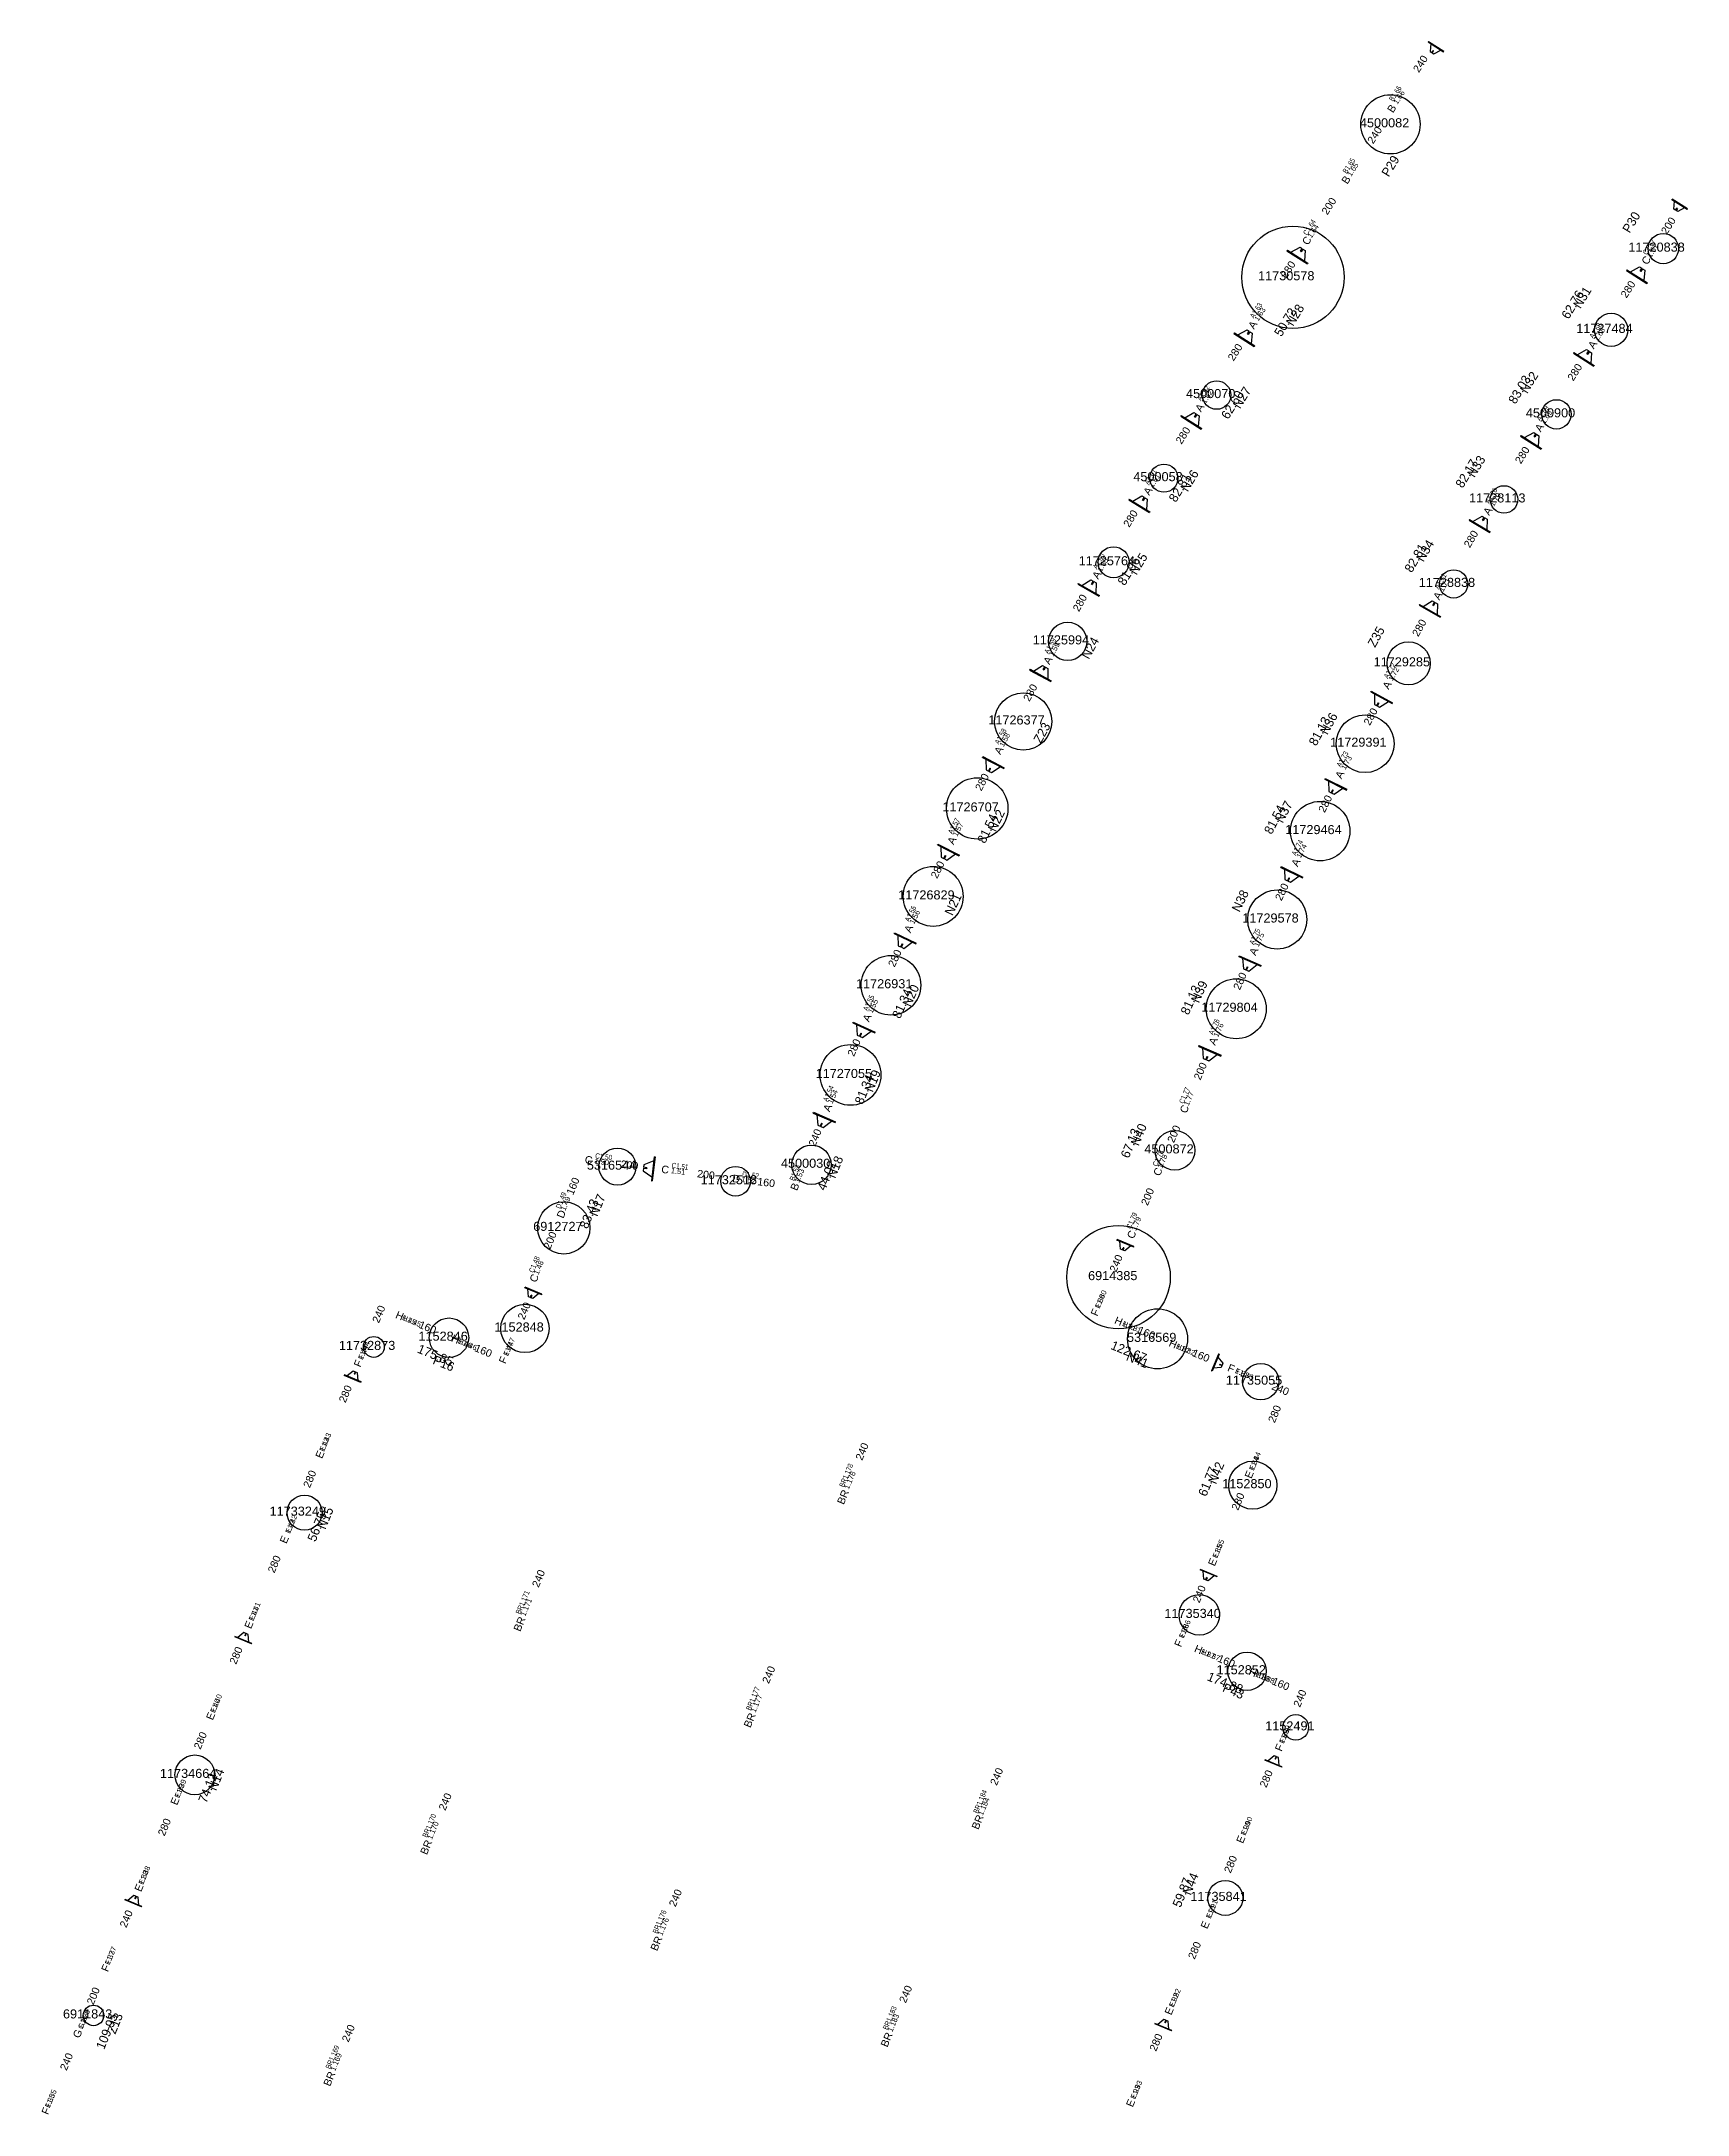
# Model space of a CAD drawing. Header units: millimetres. Extents: x 7426288 to 7426392, y 5550289 to 5550419.
# Drawn here: x 7426338 to 7426392.4, y 5550350.1 to 5550418.7 of the extents above; entities that cross this region are included whole.
import ezdxf
from ezdxf.enums import TextEntityAlignment as Align

# ---------------------------------------------------------------- set-up
doc = ezdxf.new("R2010")
doc.units = ezdxf.units.MM
for name, color, linetype in [('!!!SOL-nr koszy', 1, 'Continuous'), ('!!!SOL-Opisy klatek', 1, 'Continuous'), ('!!!SOL-Opisy sekcji', 7, 'Continuous'), ('!!!SOL-Stopsole', 4, 'Continuous'), ('PRT_MOD_TXT', 3, 'Continuous'), ('PRT_WSP_ZBR', 6, 'Continuous')]:
    doc.layers.add(name, color=color, linetype=linetype)
doc.layers.add('A-WALL-____-IDEN', color=211, linetype='Continuous', lineweight=15)
doc.styles.add('Arial', font='arial.ttf', dxfattribs={"height": 0.0556})
doc.styles.add('PRT-Arial', font='arial.ttf')

msp = doc.modelspace()

# ---------------------------------------------------------------- texts
at = {"layer": '!!!SOL-nr koszy', "color": 2, "style": 'PRT-Arial'}
for s, rotation, p in [('1.80', 66.87188, (7426372.983, 5550376.764, -63.67)), ('1.45', 337.31398, (7426349.909, 5550376.411)), ('1.46', 337.31398, (7426351.754, 5550375.639)), ('1.81', 337.31394, (7426373.717, 5550376.213)), ('1.44', 66.87188, (7426348.622, 5550375.07)), ('1.47', 66.87188, (7426353.423, 5550375.193)), ('1.82', 337.31394, (7426375.496, 5550375.469)), ('1.83', 337.31394, (7426377.447, 5550374.654)), ('1.43', 67.26774, (7426347.343, 5550372.033)), ('1.84', 67.26634, (7426378.081, 5550371.402)), ('1.42', 67.26774, (7426346.216, 5550369.322)), ('1.85', 67.26634, (7426376.869, 5550368.506)), ('1.41', 67.26774, (7426345.006, 5550366.433)), ('1.86', 67.31361, (7426375.762, 5550365.859)), ('1.87', 337.31394, (7426376.321, 5550365.37)), ('1.88', 337.31394, (7426378.126, 5550364.615)), ('1.40', 67.26774, (7426343.731, 5550363.39)), ('1.89', 67.31361, (7426379.075, 5550362.376)), ('1.39', 67.26774, (7426342.552, 5550360.575)), ('1.90', 67.26634, (7426377.803, 5550359.337)), ('1.38', 67.26774, (7426341.36, 5550357.711)), ('1.91', 67.26634, (7426376.656, 5550356.588)), ('1.37', 67.31592, (7426340.248, 5550355.058)), ('1.92', 67.26634, (7426375.43, 5550353.655)), ('1.36', 67.31592, (7426339.36, 5550352.936)), ('1.93', 67.26634, (7426374.158, 5550350.617)), ('1.35', 67.31592, (7426338.27, 5550350.329))]:
    msp.add_text(s, height=0.175, rotation=rotation, dxfattribs=at).set_placement(p)
at = {"layer": '!!!SOL-nr koszy', "color": 2, "char_height": 0.175, "width": 0.68669, "attachment_point": 1, "style": 'PRT-Arial'}
for s, insert, rotation in [('1.66', (7426382.686, 5550416.68), 57.31734), ('1.65', (7426381.155, 5550414.292), 57.31734), ('1.64', (7426379.845, 5550412.254), 57.31298), ('1.67', (7426391.073, 5550411.606), 57.31298), ('1.63', (7426378.086, 5550409.507), 57.44016), ('1.68', (7426389.308, 5550408.843), 57.3243), ('1.62', (7426376.338, 5550406.777), 57.44016), ('1.69', (7426387.559, 5550406.107), 57.44016), ('1.61', (7426374.602, 5550404.003), 57.70269), ('1.70', (7426385.866, 5550403.377), 58.37404), ('1.60', (7426372.896, 5550401.213), 59.05213), ('1.71', (7426384.192, 5550400.552), 59.63582), ('1.59', (7426371.295, 5550398.412), 60.86664), ('1.72', (7426382.517, 5550397.596), 60.68735), ('1.58', (7426369.656, 5550395.418), 61.38232), ('1.73', (7426380.956, 5550394.666), 60.68735), ('1.57', (7426368.12, 5550392.452), 62.66232), ('1.74', (7426379.478, 5550391.736), 63.43282), ('1.56', (7426366.693, 5550389.552), 63.88756), ('1.75', (7426378.08, 5550388.797), 64.69131), ('1.55', (7426365.316, 5550386.601), 65.114), ('1.76', (7426376.741, 5550385.809), 65.96227), ('1.54', (7426363.99, 5550383.603), 66.31651), ('1.77', (7426375.766, 5550383.536), 67.12881), ('1.50', (7426356.3, 5550381.746), 353.23961), ('1.51', (7426358.825, 5550381.431), 353.23961), ('1.53', (7426362.887, 5550380.985), 67.64879), ('1.78', (7426374.89, 5550381.46), 67.12881), ('1.52', (7426361.158, 5550381.14), 353.23961), ('1.49', (7426355.157, 5550380.063), 67.64879), ('1.79', (7426374.024, 5550379.395), 67.12881), ('1.48', (7426354.27, 5550377.946), 67.64879), ('1.178', (7426364.53, 5550370.853), 67.31552), ('1.171', (7426353.833, 5550366.654), 67.31552), ('1.177', (7426361.445, 5550363.472), 67.31552), ('1.184', (7426368.96, 5550360.065), 67.31552), ('1.170', (7426350.747, 5550359.272), 67.31552), ('1.176', (7426358.359, 5550356.091), 67.31552), ('1.183', (7426365.971, 5550352.909), 67.31552), ('1.169', (7426347.546, 5550351.615), 67.31552)]:
    msp.add_mtext(s, dxfattribs=dict(at, insert=insert, rotation=rotation))
at = {"layer": '!!!SOL-Opisy klatek', "char_height": 0.25, "attachment_point": 1, "style": 'PRT-Arial'}
for s, insert, width, rotation in [('B^I      240', (7426382.475, 5550416.432), 2.36118, 57.31734), ('B^I      240', (7426380.964, 5550414.075), 2.36118, 57.31734), ('C^I  200', (7426379.661, 5550412.056), 1.75761, 57.31298), ('C^I  200', (7426390.883, 5550411.406), 1.75761, 57.31298), ('A^I^I280', (7426377.88, 5550409.277), 2.57933, 57.44016), ('A^I^I280', (7426389.115, 5550408.625), 2.57933, 57.3243), ('A^I^I280', (7426376.127, 5550406.54), 2.57933, 57.44016), ('A^I^I280', (7426387.359, 5550405.881), 2.57933, 57.44016), ('A^I^I280', (7426374.414, 5550403.784), 2.57933, 57.70269), ('A^I^I280', (7426385.652, 5550403.117), 2.57933, 58.37404), ('A^I^I280', (7426372.723, 5550401.005), 2.57933, 59.05213), ('A^I^I280', (7426383.999, 5550400.315), 2.57933, 59.63582), ('A^I^I280', (7426371.109, 5550398.175), 2.57933, 60.86664), ('A^I^I280', (7426382.323, 5550397.355), 2.57933, 60.68735), ('A^I^I280', (7426369.486, 5550395.196), 2.57933, 61.38232), ('A^I^I280', (7426380.76, 5550394.39), 2.57933, 61.99881), ('A^I^I280', (7426367.935, 5550392.211), 2.57933, 62.66232), ('A^I^I280', (7426379.309, 5550391.479), 2.57933, 63.43282), ('A^I^I280', (7426366.508, 5550389.29), 2.57933, 63.88756), ('A^I^I280', (7426377.917, 5550388.539), 2.57933, 64.69131), ('A^I^I280', (7426365.137, 5550386.339), 2.57933, 65.114), ('A^I^I280', (7426376.578, 5550385.566), 2.57933, 65.96227), ('A^I^I280', (7426363.832, 5550383.362), 2.57933, 66.31651), ('C^I  200', (7426375.623, 5550383.31), 1.75761, 67.12881), ('B^I      240', (7426362.749, 5550380.749), 2.36118, 67.64879), ('C^I  200', (7426374.747, 5550381.234), 1.75761, 67.12881), ('C^I  200', (7426355.984, 5550381.832), 1.75761, 352.90601), ('C^I  200', (7426358.514, 5550381.517), 1.75761, 352.90601), ('D      160', (7426355.023, 5550379.836), 1.44027, 67.31519), ('D      160', (7426360.862, 5550381.211), 1.44027, 352.90601), ('C^I  200', (7426373.879, 5550379.159), 1.75761, 67.12881), ('C^I  200', (7426354.126, 5550377.717), 1.75761, 67.12881), ('F^I      240', (7426372.681, 5550376.603), 2.36118, 66.87188), ('F^I      240', (7426348.315, 5550374.915), 2.36118, 67.3105), ('H      160', (7426349.778, 5550376.705), 1.44027, 337.31398), ('F^I      240', (7426353.11, 5550375.029), 2.36118, 66.87188), ('H      160', (7426373.548, 5550376.526), 1.44027, 337.31394), ('H      160', (7426351.623, 5550375.933), 1.44027, 337.31398), ('H      160', (7426375.347, 5550375.774), 1.44027, 337.31394), ('F^I      240', (7426377.286, 5550374.958), 2.36118, 337.31394), ('E^I^I280', (7426347.047, 5550371.893), 2.57933, 67.26774), ('E^I^I280', (7426377.771, 5550371.231), 2.57933, 67.26634), ('BR^I      240', (7426364.294, 5550370.372), 2.36118, 67.31552), ('E^I^I280', (7426345.869, 5550369.08), 2.57933, 67.26774), ('E^I^I280', (7426376.56, 5550368.335), 2.57933, 67.26634), ('E^I^I280', (7426344.698, 5550366.263), 2.57933, 67.26774), ('BR^I      240', (7426353.597, 5550366.173), 2.36118, 67.31552), ('F^I      240', (7426375.443, 5550365.66), 2.36118, 67.31361), ('E^I^I280', (7426343.432, 5550363.243), 2.57933, 67.26774), ('H      160', (7426376.189, 5550365.668), 1.44027, 337.31394), ('BR^I      240', (7426361.208, 5550362.991), 2.36118, 67.31552), ('H      160', (7426377.988, 5550364.915), 1.44027, 337.31394), ('F^I      240', (7426378.77, 5550362.21), 2.36118, 67.31361), ('E^I^I280', (7426342.253, 5550360.43), 2.57933, 67.26774), ('BR^I      240', (7426368.743, 5550359.624), 2.36118, 67.31552), ('E^I^I280', (7426377.493, 5550359.166), 2.57933, 67.26634), ('BR^I      240', (7426350.511, 5550358.791), 2.36118, 67.31552), ('E^I^I280', (7426341.064, 5550357.567), 2.57933, 67.26774), ('E^I^I280', (7426376.314, 5550356.339), 2.57933, 67.26634), ('BR^I      240', (7426358.123, 5550355.61), 2.36118, 67.31552), ('F^I      240', (7426339.965, 5550354.919), 2.36118, 67.31592), ('E^I^I280', (7426375.124, 5550353.491), 2.57933, 67.26634), ('G ^I  200', (7426339.026, 5550352.726), 1.75761, 67.31592), ('BR^I      240', (7426365.735, 5550352.428), 2.36118, 67.31552), ('BR^I      240', (7426347.31, 5550351.134), 2.36118, 67.31552), ('E^I^I280', (7426373.849, 5550350.447), 2.57933, 67.26634), ('F^I      240', (7426337.99, 5550350.195), 2.36118, 67.31592)]:
    msp.add_mtext(s, dxfattribs=dict(at, insert=insert, width=width, rotation=rotation))
at = {"layer": '!!!SOL-Opisy sekcji', "char_height": 0.3, "width": 1.35, "attachment_point": 1}
for s, insert, rotation in [('P29', (7426382.286, 5550414.335), 58.60378), ('P30', (7426390.252, 5550412.476), 58.60378), ('N31', (7426388.624, 5550409.979), 58.60378), ('N28', (7426379.127, 5550409.4), 58.60378), ('N27', (7426377.373, 5550406.669), 58.60378), ('N32', (7426386.867, 5550407.171), 58.60378), ('N33', (7426385.121, 5550404.393), 58.60378), ('N26', (7426375.64, 5550403.923), 58.60378), ('N34', (7426383.431, 5550401.6), 59.48426), ('N25', (7426373.949, 5550401.17), 58.60378), ('Z35', (7426381.829, 5550398.765), 60.99025), ('N24', (7426372.366, 5550398.372), 61.14383), ('N36', (7426380.255, 5550395.873), 61.55228), ('Z23', (7426370.779, 5550395.589), 61.14383), ('N37', (7426378.773, 5550392.95), 62.2462), ('N22', (7426369.278, 5550392.652), 64.393), ('N21', (7426367.847, 5550389.88), 64.393), ('N38', (7426377.339, 5550389.998), 64.0566), ('N20', (7426366.456, 5550386.86), 65.57749), ('N39', (7426375.993, 5550386.985), 65.61377), ('N19', (7426365.205, 5550384.025), 67.75251), ('N40', (7426374.001, 5550382.248), 67.75251), ('N18', (7426363.963, 5550381.177), 67.75251), ('N17', (7426356.104, 5550379.914), 67.75251), ('P16', (7426351.027, 5550375.237), 337.75251), ('N41', (7426373.953, 5550375.355), 337.75251), ('N42', (7426376.561, 5550371.062), 67.75251), ('N15', (7426347.111, 5550369.567), 67.75251), ('P43', (7426377.138, 5550364.401), 337.75251), ('N14', (7426343.502, 5550360.923), 67.75251), ('N44', (7426375.713, 5550357.471), 67.75251), ('Z13', (7426340.164, 5550352.877), 67.75251)]:
    msp.add_mtext(s, dxfattribs=dict(at, insert=insert, rotation=rotation))
at = {"layer": 'A-WALL-____-IDEN', "lineweight": 5, "char_height": 0.3, "attachment_point": 1, "style": 'Arial'}
for s, insert, width in [('4500082', (7426381.592, 5550416.14), 2.02025), ('11720838', (7426390.468, 5550412.029), 2.30886), ('11730578', (7426378.224, 5550411.082), 2.30886), ('11727484', (7426388.744, 5550409.342), 2.30886), ('4500070', (7426375.843, 5550407.186), 2.02025), ('4500900', (7426387.078, 5550406.549), 2.02025), ('4500058', (7426374.101, 5550404.438), 2.02025), ('11728113', (7426385.201, 5550403.735), 2.30886), ('11725764', (7426372.293, 5550401.658), 2.30886), ('11728838', (7426383.537, 5550400.942), 2.30886), ('11725994', (7426370.775, 5550399.041), 2.30886), ('11729285', (7426382.046, 5550398.315), 2.30886), ('11726377', (7426369.306, 5550396.393), 2.30886), ('11729391', (7426380.609, 5550395.658), 2.30886), ('11726707', (7426367.787, 5550393.516), 2.30886), ('11729464', (7426379.124, 5550392.767), 2.30886), ('11726829', (7426366.328, 5550390.608), 2.30886), ('11729578', (7426377.703, 5550389.844), 2.30886), ('11726931', (7426364.931, 5550387.67), 2.30886), ('11729804', (7426376.348, 5550386.892), 2.30886), ('11727055', (7426363.597, 5550384.703), 2.30886), ('4500872', (7426374.465, 5550382.209), 2.02025), ('5316544', (7426356.033, 5550381.671), 2.02025), ('4500030', (7426362.45, 5550381.734), 2.02025), ('11732518', (7426359.795, 5550381.188), 2.30886), ('6912727', (7426354.259, 5550379.646), 2.02025), ('6914385', (7426372.604, 5550378.018), 2.02025), ('1152846', (7426350.465, 5550376.015), 2.02025), ('1152848', (7426352.977, 5550376.319), 2.02025), ('5316569', (7426373.892, 5550375.976), 2.02025), ('11732873', (7426347.834, 5550375.71), 2.30886), ('11735055', (7426377.16, 5550374.561), 2.30886), ('1152850', (7426377.04, 5550371.138), 2.02025), ('11733249', (7426345.543, 5550370.229), 2.30886), ('11735340', (7426375.128, 5550366.848), 2.30886), ('1152852', (7426376.852, 5550364.984), 2.02025), ('1152491', (7426378.461, 5550363.128), 2.02025), ('11734664', (7426341.918, 5550361.557), 2.30886), ('11735841', (7426375.985, 5550357.49), 2.30886), ('6911843', (7426338.712, 5550353.603), 2.02025)]:
    msp.add_mtext(s, dxfattribs=dict(at, insert=insert, width=width))
at = {"layer": 'PRT_MOD_TXT', "color": 3, "style": 'PRT-Arial', "width": 0.686695}
for s, rotation, p in [('B1.66', 57.31734, (7426382.686, 5550416.68)), ('B1.65', 57.31734, (7426381.155, 5550414.292)), ('C1.64', 57.31298, (7426379.845, 5550412.254)), ('C1.67', 57.31298, (7426391.073, 5550411.606)), ('A1.63', 57.44016, (7426378.086, 5550409.507)), ('A1.68', 57.3243, (7426389.308, 5550408.843)), ('A1.62', 57.44016, (7426376.338, 5550406.777)), ('A1.69', 57.44016, (7426387.559, 5550406.107)), ('A1.61', 57.70269, (7426374.602, 5550404.003)), ('A1.70', 58.37404, (7426385.866, 5550403.377)), ('A1.60', 59.05213, (7426372.896, 5550401.213)), ('A1.71', 59.63582, (7426384.192, 5550400.552)), ('A1.59', 60.86664, (7426371.295, 5550398.412)), ('A1.72', 60.68735, (7426382.517, 5550397.596)), ('A1.58', 61.38232, (7426369.656, 5550395.418)), ('A1.73', 60.68735, (7426380.956, 5550394.666)), ('A1.57', 62.66232, (7426368.12, 5550392.452)), ('A1.74', 63.43282, (7426379.478, 5550391.736)), ('A1.56', 63.88756, (7426366.693, 5550389.552)), ('A1.75', 64.69131, (7426378.08, 5550388.797)), ('A1.55', 65.114, (7426365.316, 5550386.601)), ('A1.76', 65.96227, (7426376.741, 5550385.809)), ('A1.54', 66.31651, (7426363.99, 5550383.603)), ('C1.77', 67.12881, (7426375.766, 5550383.536)), ('C1.50', 353.23961, (7426356.3, 5550381.746)), ('C1.78', 67.12881, (7426374.89, 5550381.46)), ('C1.51', 353.23961, (7426358.825, 5550381.431)), ('D1.52', 353.23961, (7426361.158, 5550381.14)), ('B1.53', 67.64879, (7426362.887, 5550380.985)), ('D1.49', 67.64879, (7426355.157, 5550380.063)), ('C1.79', 67.12881, (7426374.024, 5550379.395)), ('C1.48', 67.64879, (7426354.27, 5550377.946)), ('BR1.178', 67.31552, (7426364.53, 5550370.853)), ('BR1.171', 67.31552, (7426353.833, 5550366.654)), ('BR1.177', 67.31552, (7426361.445, 5550363.472)), ('BR1.184', 67.31552, (7426368.96, 5550360.065)), ('BR1.170', 67.31552, (7426350.747, 5550359.272)), ('BR1.176', 67.31552, (7426358.359, 5550356.091)), ('BR1.183', 67.31552, (7426365.971, 5550352.909)), ('BR1.169', 67.31552, (7426347.546, 5550351.615))]:
    msp.add_text(s, height=0.175, rotation=rotation, dxfattribs=at).set_placement(p)
at = {"layer": 'PRT_MOD_TXT', "color": 3, "style": 'PRT-Arial'}
for s, rotation, p in [('F1.80', 66.87188, (7426372.983, 5550376.764, -63.67)), ('H1.45', 337.31398, (7426349.909, 5550376.411)), ('H1.46', 337.31398, (7426351.754, 5550375.639)), ('F1.47', 66.87188, (7426353.423, 5550375.193)), ('H1.81', 337.31394, (7426373.717, 5550376.213)), ('F1.44', 66.87188, (7426348.622, 5550375.07)), ('H1.82', 337.31394, (7426375.496, 5550375.469)), ('F1.83', 337.31394, (7426377.447, 5550374.654)), ('E1.43', 67.26774, (7426347.343, 5550372.033)), ('E1.84', 67.26634, (7426378.081, 5550371.402)), ('E1.42', 67.26774, (7426346.216, 5550369.322)), ('E1.85', 67.26634, (7426376.869, 5550368.506)), ('E1.41', 67.26774, (7426345.006, 5550366.433)), ('F1.86', 67.31361, (7426375.762, 5550365.859)), ('H1.87', 337.31394, (7426376.321, 5550365.37)), ('H1.88', 337.31394, (7426378.126, 5550364.615)), ('E1.40', 67.26774, (7426343.731, 5550363.39)), ('F1.89', 67.31361, (7426379.075, 5550362.376)), ('E1.39', 67.26774, (7426342.552, 5550360.575)), ('E1.90', 67.26634, (7426377.803, 5550359.337)), ('E1.38', 67.26774, (7426341.36, 5550357.711)), ('E1.91', 67.26634, (7426376.656, 5550356.588)), ('F1.37', 67.31592, (7426340.248, 5550355.058)), ('E1.92', 67.26634, (7426375.43, 5550353.655)), ('G1.36', 67.31592, (7426339.36, 5550352.936)), ('E1.93', 67.26634, (7426374.158, 5550350.617)), ('F1.35', 67.31592, (7426338.27, 5550350.329))]:
    msp.add_text(s, height=0.175, rotation=rotation, dxfattribs=at).set_placement(p)
at = {"layer": 'PRT_WSP_ZBR'}
for s, rotation, p in [('62.76', 58.60378, (7426388.624, 5550409.979)), ('50.72', 58.60378, (7426379.127, 5550409.4)), ('83.03', 58.60378, (7426386.867, 5550407.171)), ('62.60', 58.60378, (7426377.373, 5550406.669)), ('82.17', 58.60378, (7426385.121, 5550404.393)), ('82.81', 58.60378, (7426375.64, 5550403.923)), ('82.81', 59.48426, (7426383.431, 5550401.6)), ('81.96', 58.60378, (7426373.949, 5550401.17)), ('81.13', 61.55228, (7426380.255, 5550395.873)), ('81.54', 64.393, (7426369.278, 5550392.652)), ('81.54', 62.2462, (7426378.773, 5550392.95)), ('81.13', 65.61377, (7426375.993, 5550386.985)), ('81.34', 65.57749, (7426366.456, 5550386.86)), ('81.34', 67.75251, (7426365.205, 5550384.025)), ('67.13', 67.75251, (7426374.001, 5550382.248)), ('44.02', 67.75251, (7426363.963, 5550381.177)), ('83.43', 67.75251, (7426356.104, 5550379.914)), ('175.85', 337.75251, (7426351.027, 5550375.237)), ('122.67', 337.75251, (7426373.953, 5550375.355)), ('61.77', 67.75251, (7426376.561, 5550371.062)), ('56.75', 67.75251, (7426347.111, 5550369.567)), ('174.88', 337.75251, (7426377.138, 5550364.401)), ('74.12', 67.75251, (7426343.502, 5550360.923)), ('59.87', 67.75251, (7426375.713, 5550357.471)), ('109.95', 67.75251, (7426340.164, 5550352.877))]:
    msp.add_text(s, height=0.3, rotation=rotation, dxfattribs=at).set_placement(p, align=Align.MIDDLE_CENTER)

# ---------------------------------------------------------------- linework, layer by layer
at = {"layer": '!!!SOL-nr koszy'}
for centre, radius in [((7426382.602, 5550415.94), 0.98), ((7426379.378, 5550410.882), 1.692), ((7426391.622, 5550411.829), 0.502), ((7426389.899, 5550409.142), 0.549), ((7426376.853, 5550406.986), 0.471), ((7426388.088, 5550406.349), 0.485), ((7426375.111, 5550404.238), 0.465), ((7426386.356, 5550403.535), 0.454), ((7426373.448, 5550401.458), 0.513), ((7426384.691, 5550400.742), 0.467), ((7426371.929, 5550398.841), 0.633), ((7426383.201, 5550398.115), 0.713), ((7426370.461, 5550396.193), 0.946), ((7426381.764, 5550395.458), 0.956), ((7426368.941, 5550393.316), 1.015), ((7426380.279, 5550392.567), 0.983), ((7426367.483, 5550390.408), 0.99), ((7426378.858, 5550389.644), 0.977), ((7426366.086, 5550387.47), 0.986), ((7426377.503, 5550386.692), 0.992), ((7426364.751, 5550384.503), 1.004), ((7426375.475, 5550382.009), 0.656), ((7426357.043, 5550381.471), 0.611), ((7426363.46, 5550381.534), 0.65), ((7426360.95, 5550380.988), 0.489), ((7426355.269, 5550379.446), 0.864), ((7426373.614, 5550377.818), 1.708), ((7426351.475, 5550375.815), 0.652), ((7426353.987, 5550376.119), 0.799), ((7426374.902, 5550375.776), 0.993), ((7426348.989, 5550375.51), 0.345), ((7426378.314, 5550374.361), 0.601), ((7426378.05, 5550370.938), 0.795), ((7426346.698, 5550370.029), 0.579), ((7426376.282, 5550366.648), 0.669), ((7426377.862, 5550364.784), 0.635), ((7426379.471, 5550362.928), 0.423), ((7426343.072, 5550361.357), 0.658), ((7426377.14, 5550357.29), 0.578), ((7426339.722, 5550353.403), 0.339)]:
    msp.add_circle(centre, radius, dxfattribs=at)
at = {"layer": '!!!SOL-Stopsole', "linetype": 'Continuous', "ltscale": 20}
for p, q in [((7426383.849, 5550418.663), (7426383.859, 5550418.68)), ((7426383.849, 5550418.663), (7426384.354, 5550418.339)), ((7426383.859, 5550418.68), (7426384.364, 5550418.356)), ((7426384.354, 5550418.339), (7426384.364, 5550418.356)), ((7426391.908, 5550413.448), (7426391.919, 5550413.465)), ((7426392.413, 5550413.124), (7426391.908, 5550413.448)), ((7426392.424, 5550413.14), (7426391.919, 5550413.465)), ((7426392.413, 5550413.124), (7426392.424, 5550413.14)), ((7426379.196, 5550411.782), (7426379.181, 5550411.759)), ((7426379.181, 5550411.759), (7426379.855, 5550411.327)), ((7426379.196, 5550411.782), (7426379.869, 5550411.35)), ((7426379.869, 5550411.35), (7426379.855, 5550411.327)), ((7426390.422, 5550411.13), (7426390.407, 5550411.108)), ((7426390.407, 5550411.108), (7426391.08, 5550410.676)), ((7426390.422, 5550411.13), (7426391.095, 5550410.698)), ((7426391.095, 5550410.698), (7426391.08, 5550410.676)), ((7426377.441, 5550409.046), (7426377.426, 5550409.024)), ((7426377.426, 5550409.024), (7426378.099, 5550408.592)), ((7426377.441, 5550409.046), (7426378.114, 5550408.614)), ((7426378.114, 5550408.614), (7426378.099, 5550408.592)), ((7426388.667, 5550408.394), (7426388.652, 5550408.372)), ((7426388.652, 5550408.372), (7426389.326, 5550407.94)), ((7426388.667, 5550408.394), (7426389.34, 5550407.963)), ((7426389.34, 5550407.963), (7426389.326, 5550407.94)), ((7426375.687, 5550406.311), (7426375.673, 5550406.289)), ((7426375.673, 5550406.289), (7426376.347, 5550405.857)), ((7426375.687, 5550406.311), (7426376.361, 5550405.88)), ((7426376.361, 5550405.88), (7426376.347, 5550405.857)), ((7426386.92, 5550405.649), (7426386.906, 5550405.626)), ((7426386.906, 5550405.626), (7426387.584, 5550405.201)), ((7426386.92, 5550405.649), (7426387.598, 5550405.224)), ((7426387.598, 5550405.224), (7426387.584, 5550405.201)), ((7426373.967, 5550403.547), (7426373.953, 5550403.525)), ((7426373.953, 5550403.525), (7426374.634, 5550403.105)), ((7426373.967, 5550403.547), (7426374.648, 5550403.127)), ((7426374.648, 5550403.127), (7426374.634, 5550403.105)), ((7426385.214, 5550402.874), (7426385.2, 5550402.851)), ((7426385.2, 5550402.851), (7426385.886, 5550402.439)), ((7426385.214, 5550402.874), (7426385.9, 5550402.462)), ((7426385.9, 5550402.462), (7426385.886, 5550402.439)), ((7426372.281, 5550400.753), (7426372.267, 5550400.73)), ((7426372.267, 5550400.73), (7426372.964, 5550400.336)), ((7426372.281, 5550400.753), (7426372.977, 5550400.359)), ((7426372.977, 5550400.359), (7426372.964, 5550400.336)), ((7426383.567, 5550400.063), (7426383.554, 5550400.04)), ((7426383.554, 5550400.04), (7426384.247, 5550399.641)), ((7426383.567, 5550400.063), (7426384.26, 5550399.664)), ((7426384.26, 5550399.664), (7426384.247, 5550399.641)), ((7426370.686, 5550397.917), (7426370.673, 5550397.894)), ((7426370.673, 5550397.894), (7426371.374, 5550397.509)), ((7426370.686, 5550397.917), (7426371.387, 5550397.532)), ((7426371.387, 5550397.532), (7426371.374, 5550397.509)), ((7426381.955, 5550397.171), (7426381.968, 5550397.195)), ((7426381.955, 5550397.171), (7426382.656, 5550396.785)), ((7426381.968, 5550397.195), (7426382.669, 5550396.809)), ((7426382.656, 5550396.785), (7426382.669, 5550396.809)), ((7426369.11, 5550395.005), (7426369.123, 5550395.029)), ((7426369.11, 5550395.005), (7426369.819, 5550394.633)), ((7426369.123, 5550395.029), (7426369.831, 5550394.657)), ((7426369.819, 5550394.633), (7426369.831, 5550394.657)), ((7426380.43, 5550394.284), (7426380.442, 5550394.308)), ((7426380.43, 5550394.284), (7426381.145, 5550393.925)), ((7426380.442, 5550394.308), (7426381.157, 5550393.949)), ((7426381.145, 5550393.925), (7426381.157, 5550393.949)), ((7426367.621, 5550392.109), (7426367.633, 5550392.133)), ((7426367.621, 5550392.109), (7426368.336, 5550391.75)), ((7426367.633, 5550392.133), (7426368.348, 5550391.774)), ((7426368.336, 5550391.75), (7426368.348, 5550391.774)), ((7426378.977, 5550391.369), (7426378.988, 5550391.393)), ((7426378.977, 5550391.369), (7426379.698, 5550391.023)), ((7426378.988, 5550391.393), (7426379.71, 5550391.047)), ((7426379.698, 5550391.023), (7426379.71, 5550391.047)), ((7426366.191, 5550389.182), (7426366.202, 5550389.206)), ((7426366.191, 5550389.182), (7426366.912, 5550388.836)), ((7426366.202, 5550389.206), (7426366.924, 5550388.86)), ((7426366.912, 5550388.836), (7426366.924, 5550388.86)), ((7426377.584, 5550388.416), (7426377.595, 5550388.44)), ((7426377.584, 5550388.416), (7426378.318, 5550388.097)), ((7426377.595, 5550388.44), (7426378.329, 5550388.122)), ((7426378.318, 5550388.097), (7426378.329, 5550388.122)), ((7426364.822, 5550386.227), (7426364.833, 5550386.251)), ((7426364.822, 5550386.227), (7426365.55, 5550385.894)), ((7426364.833, 5550386.251), (7426365.561, 5550385.918)), ((7426365.55, 5550385.894), (7426365.561, 5550385.918)), ((7426376.261, 5550385.448), (7426376.271, 5550385.472)), ((7426376.261, 5550385.448), (7426376.995, 5550385.129)), ((7426376.271, 5550385.472), (7426377.005, 5550385.154)), ((7426376.995, 5550385.129), (7426377.005, 5550385.154)), ((7426363.512, 5550383.244), (7426363.523, 5550383.268)), ((7426363.512, 5550383.244), (7426364.246, 5550382.926)), ((7426363.523, 5550383.268), (7426364.257, 5550382.95)), ((7426364.246, 5550382.926), (7426364.257, 5550382.95)), ((7426358.259, 5550381.798), (7426358.167, 5550381.003)), ((7426358.286, 5550381.795), (7426358.194, 5550381)), ((7426358.259, 5550381.798), (7426358.286, 5550381.795)), ((7426358.167, 5550381.003), (7426358.194, 5550381)), ((7426373.558, 5550379.04), (7426373.566, 5550379.059)), ((7426374.112, 5550378.809), (7426373.558, 5550379.04)), ((7426374.12, 5550378.827), (7426373.566, 5550379.059)), ((7426374.112, 5550378.809), (7426374.12, 5550378.827)), ((7426353.987, 5550377.466), (7426353.995, 5550377.485)), ((7426354.541, 5550377.235), (7426353.987, 5550377.466)), ((7426354.549, 5550377.254), (7426353.995, 5550377.485)), ((7426354.541, 5550377.235), (7426354.549, 5550377.254)), ((7426376.918, 5550375.273), (7426376.687, 5550374.719)), ((7426376.936, 5550375.265), (7426376.705, 5550374.712)), ((7426376.936, 5550375.265), (7426376.918, 5550375.273)), ((7426348.015, 5550374.587), (7426348.007, 5550374.569)), ((7426348.561, 5550374.337), (7426348.007, 5550374.569)), ((7426348.569, 5550374.356), (7426348.015, 5550374.587)), ((7426376.705, 5550374.712), (7426376.687, 5550374.719)), ((7426348.569, 5550374.356), (7426348.561, 5550374.337)), ((7426376.315, 5550368.133), (7426376.323, 5550368.152)), ((7426376.869, 5550367.902), (7426376.315, 5550368.133)), ((7426376.876, 5550367.92), (7426376.323, 5550368.152)), ((7426376.869, 5550367.902), (7426376.876, 5550367.92)), ((7426344.399, 5550365.937), (7426344.391, 5550365.919)), ((7426344.945, 5550365.688), (7426344.391, 5550365.919)), ((7426344.952, 5550365.706), (7426344.399, 5550365.937)), ((7426344.952, 5550365.706), (7426344.945, 5550365.688)), ((7426378.462, 5550361.86), (7426378.454, 5550361.841)), ((7426379.007, 5550361.61), (7426378.454, 5550361.841)), ((7426379.015, 5550361.628), (7426378.462, 5550361.86)), ((7426379.015, 5550361.628), (7426379.007, 5550361.61)), ((7426340.764, 5550357.241), (7426340.756, 5550357.223)), ((7426341.317, 5550357.01), (7426340.764, 5550357.241)), ((7426341.309, 5550356.991), (7426340.756, 5550357.223)), ((7426341.317, 5550357.01), (7426341.309, 5550356.991)), ((7426374.817, 5550353.141), (7426374.809, 5550353.122)), ((7426375.363, 5550352.891), (7426374.809, 5550353.122)), ((7426375.371, 5550352.91), (7426374.817, 5550353.141)), ((7426375.371, 5550352.91), (7426375.363, 5550352.891))]:
    msp.add_line(p, q, dxfattribs=at)
at = {"layer": '!!!SOL-Stopsole', "color": 4}
for p, q in [((7426383.933, 5550418.609), (7426383.914, 5550418.348)), ((7426383.914, 5550418.348), (7426383.969, 5550418.313)), ((7426384.012, 5550418.38), (7426383.969, 5550418.313)), ((7426383.985, 5550418.302), (7426384.029, 5550418.369)), ((7426383.985, 5550418.302), (7426384.04, 5550418.267)), ((7426384.012, 5550418.38), (7426384.029, 5550418.369)), ((7426384.04, 5550418.267), (7426384.269, 5550418.393)), ((7426391.973, 5550413.133), (7426391.992, 5550413.394)), ((7426392.028, 5550413.098), (7426391.973, 5550413.133)), ((7426392.028, 5550413.098), (7426392.071, 5550413.165)), ((7426392.088, 5550413.154), (7426392.045, 5550413.087)), ((7426392.1, 5550413.052), (7426392.045, 5550413.087)), ((7426392.088, 5550413.154), (7426392.071, 5550413.165)), ((7426392.329, 5550413.178), (7426392.1, 5550413.052)), ((7426379.308, 5550411.71), (7426379.614, 5550411.878)), ((7426379.614, 5550411.878), (7426379.687, 5550411.831)), ((7426379.629, 5550411.741), (7426379.687, 5550411.831)), ((7426379.629, 5550411.741), (7426379.652, 5550411.727)), ((7426379.709, 5550411.816), (7426379.652, 5550411.727)), ((7426379.709, 5550411.816), (7426379.782, 5550411.77)), ((7426379.782, 5550411.77), (7426379.757, 5550411.422)), ((7426390.534, 5550411.058), (7426390.84, 5550411.226)), ((7426390.84, 5550411.226), (7426390.913, 5550411.18)), ((7426390.855, 5550411.09), (7426390.913, 5550411.18)), ((7426390.855, 5550411.09), (7426390.877, 5550411.075)), ((7426390.935, 5550411.165), (7426390.877, 5550411.075)), ((7426390.935, 5550411.165), (7426391.008, 5550411.118)), ((7426391.008, 5550411.118), (7426390.983, 5550410.77)), ((7426377.553, 5550408.974), (7426377.859, 5550409.142)), ((7426377.859, 5550409.142), (7426377.932, 5550409.096)), ((7426377.874, 5550409.006), (7426377.932, 5550409.096)), ((7426377.874, 5550409.006), (7426377.896, 5550408.991)), ((7426377.954, 5550409.081), (7426377.896, 5550408.991)), ((7426377.954, 5550409.081), (7426378.027, 5550409.034)), ((7426378.027, 5550409.034), (7426378.002, 5550408.686)), ((7426388.779, 5550408.322), (7426389.085, 5550408.491)), ((7426389.085, 5550408.491), (7426389.158, 5550408.444)), ((7426389.1, 5550408.354), (7426389.158, 5550408.444)), ((7426389.1, 5550408.354), (7426389.123, 5550408.34)), ((7426389.18, 5550408.43), (7426389.123, 5550408.34)), ((7426389.18, 5550408.43), (7426389.253, 5550408.383)), ((7426389.253, 5550408.383), (7426389.228, 5550408.035)), ((7426375.8, 5550406.239), (7426376.105, 5550406.408)), ((7426376.105, 5550406.408), (7426376.178, 5550406.361)), ((7426376.121, 5550406.271), (7426376.178, 5550406.361)), ((7426376.121, 5550406.271), (7426376.143, 5550406.257)), ((7426376.201, 5550406.346), (7426376.143, 5550406.257)), ((7426376.201, 5550406.346), (7426376.274, 5550406.3)), ((7426376.274, 5550406.3), (7426376.249, 5550405.952)), ((7426387.033, 5550405.578), (7426387.337, 5550405.749)), ((7426387.337, 5550405.749), (7426387.411, 5550405.703)), ((7426387.354, 5550405.613), (7426387.411, 5550405.703)), ((7426387.354, 5550405.613), (7426387.377, 5550405.599)), ((7426387.434, 5550405.689), (7426387.377, 5550405.599)), ((7426387.434, 5550405.689), (7426387.507, 5550405.643)), ((7426387.507, 5550405.643), (7426387.485, 5550405.295)), ((7426374.081, 5550403.477), (7426374.384, 5550403.651)), ((7426374.384, 5550403.651), (7426374.458, 5550403.605)), ((7426374.402, 5550403.515), (7426374.458, 5550403.605)), ((7426374.402, 5550403.515), (7426374.424, 5550403.501)), ((7426374.48, 5550403.591), (7426374.424, 5550403.501)), ((7426374.48, 5550403.591), (7426374.554, 5550403.546)), ((7426374.554, 5550403.546), (7426374.535, 5550403.197)), ((7426385.328, 5550402.805), (7426385.629, 5550402.982)), ((7426385.629, 5550402.982), (7426385.703, 5550402.938)), ((7426385.649, 5550402.846), (7426385.703, 5550402.938)), ((7426385.649, 5550402.846), (7426385.671, 5550402.832)), ((7426385.726, 5550402.924), (7426385.671, 5550402.832)), ((7426385.726, 5550402.924), (7426385.801, 5550402.879)), ((7426385.801, 5550402.879), (7426385.785, 5550402.53)), ((7426372.397, 5550400.687), (7426372.693, 5550400.872)), ((7426372.693, 5550400.872), (7426372.768, 5550400.83)), ((7426372.716, 5550400.737), (7426372.768, 5550400.83)), ((7426372.716, 5550400.737), (7426372.739, 5550400.724)), ((7426372.791, 5550400.817), (7426372.739, 5550400.724)), ((7426372.791, 5550400.817), (7426372.867, 5550400.774)), ((7426372.867, 5550400.774), (7426372.861, 5550400.425)), ((7426383.683, 5550399.997), (7426383.98, 5550400.179)), ((7426383.98, 5550400.179), (7426384.055, 5550400.136)), ((7426384.002, 5550400.044), (7426384.055, 5550400.136)), ((7426384.002, 5550400.044), (7426384.025, 5550400.031)), ((7426384.078, 5550400.123), (7426384.025, 5550400.031)), ((7426384.078, 5550400.123), (7426384.153, 5550400.08)), ((7426384.153, 5550400.08), (7426384.145, 5550399.731)), ((7426370.802, 5550397.853), (7426371.096, 5550398.042)), ((7426371.096, 5550398.042), (7426371.172, 5550398)), ((7426371.121, 5550397.907), (7426371.172, 5550398)), ((7426371.121, 5550397.907), (7426371.144, 5550397.894)), ((7426371.195, 5550397.987), (7426371.144, 5550397.894)), ((7426371.195, 5550397.987), (7426371.271, 5550397.946)), ((7426371.271, 5550397.946), (7426371.27, 5550397.597)), ((7426382.072, 5550397.107), (7426382.07, 5550396.758)), ((7426382.07, 5550396.758), (7426382.146, 5550396.716)), ((7426382.198, 5550396.81), (7426382.146, 5550396.716)), ((7426382.169, 5550396.703), (7426382.221, 5550396.797)), ((7426382.169, 5550396.703), (7426382.245, 5550396.661)), ((7426382.198, 5550396.81), (7426382.221, 5550396.797)), ((7426382.245, 5550396.661), (7426382.539, 5550396.85)), ((7426369.228, 5550394.943), (7426369.233, 5550394.594)), ((7426369.233, 5550394.594), (7426369.31, 5550394.554)), ((7426369.36, 5550394.648), (7426369.31, 5550394.554)), ((7426369.334, 5550394.542), (7426369.383, 5550394.636)), ((7426369.334, 5550394.542), (7426369.411, 5550394.501)), ((7426369.36, 5550394.648), (7426369.383, 5550394.636)), ((7426369.411, 5550394.501), (7426369.701, 5550394.695)), ((7426380.549, 5550394.225), (7426380.56, 5550393.876)), ((7426380.56, 5550393.876), (7426380.638, 5550393.837)), ((7426380.686, 5550393.932), (7426380.638, 5550393.837)), ((7426380.662, 5550393.825), (7426380.709, 5550393.92)), ((7426380.662, 5550393.825), (7426380.739, 5550393.786)), ((7426380.686, 5550393.932), (7426380.709, 5550393.92)), ((7426380.739, 5550393.786), (7426381.026, 5550393.985)), ((7426367.74, 5550392.049), (7426367.751, 5550391.7)), ((7426367.751, 5550391.7), (7426367.829, 5550391.661)), ((7426367.876, 5550391.757), (7426367.829, 5550391.661)), ((7426367.852, 5550391.649), (7426367.9, 5550391.745)), ((7426367.852, 5550391.649), (7426367.93, 5550391.61)), ((7426367.876, 5550391.757), (7426367.9, 5550391.745)), ((7426367.93, 5550391.61), (7426368.216, 5550391.81)), ((7426379.097, 5550391.311), (7426379.115, 5550390.963)), ((7426379.115, 5550390.963), (7426379.193, 5550390.925)), ((7426379.239, 5550391.021), (7426379.193, 5550390.925)), ((7426379.217, 5550390.914), (7426379.263, 5550391.01)), ((7426379.217, 5550390.914), (7426379.295, 5550390.876)), ((7426379.239, 5550391.021), (7426379.263, 5550391.01)), ((7426379.295, 5550390.876), (7426379.578, 5550391.081)), ((7426366.311, 5550389.125), (7426366.329, 5550388.776)), ((7426366.329, 5550388.776), (7426366.407, 5550388.739)), ((7426366.453, 5550388.835), (7426366.407, 5550388.739)), ((7426366.431, 5550388.727), (7426366.477, 5550388.823)), ((7426366.453, 5550388.835), (7426366.477, 5550388.823)), ((7426366.509, 5550388.69), (7426366.792, 5550388.894)), ((7426366.431, 5550388.727), (7426366.509, 5550388.69)), ((7426377.707, 5550388.363), (7426377.738, 5550388.015)), ((7426377.86, 5550388.078), (7426377.817, 5550387.981)), ((7426377.86, 5550388.078), (7426377.884, 5550388.068)), ((7426377.921, 5550387.935), (7426378.196, 5550388.151)), ((7426377.738, 5550388.015), (7426377.817, 5550387.981)), ((7426377.842, 5550387.97), (7426377.884, 5550388.068)), ((7426377.842, 5550387.97), (7426377.921, 5550387.935)), ((7426364.943, 5550386.171), (7426364.967, 5550385.823)), ((7426364.967, 5550385.823), (7426365.046, 5550385.787)), ((7426365.09, 5550385.884), (7426365.046, 5550385.787)), ((7426365.07, 5550385.776), (7426365.115, 5550385.873)), ((7426365.07, 5550385.776), (7426365.149, 5550385.74)), ((7426365.09, 5550385.884), (7426365.115, 5550385.873)), ((7426365.149, 5550385.74), (7426365.428, 5550385.95)), ((7426376.383, 5550385.395), (7426376.414, 5550385.047)), ((7426376.414, 5550385.047), (7426376.493, 5550385.012)), ((7426376.536, 5550385.11), (7426376.493, 5550385.012)), ((7426376.518, 5550385.002), (7426376.56, 5550385.1)), ((7426376.518, 5550385.002), (7426376.597, 5550384.967)), ((7426376.536, 5550385.11), (7426376.56, 5550385.1)), ((7426376.597, 5550384.967), (7426376.872, 5550385.182)), ((7426363.635, 5550383.191), (7426363.666, 5550382.843)), ((7426363.666, 5550382.843), (7426363.745, 5550382.809)), ((7426363.787, 5550382.906), (7426363.745, 5550382.809)), ((7426363.769, 5550382.798), (7426363.812, 5550382.896)), ((7426363.769, 5550382.798), (7426363.849, 5550382.764)), ((7426363.787, 5550382.906), (7426363.812, 5550382.896)), ((7426363.849, 5550382.764), (7426364.124, 5550382.979)), ((7426357.907, 5550381.423), (7426357.897, 5550381.336)), ((7426357.897, 5550381.336), (7426358.182, 5550381.136)), ((7426357.907, 5550381.423), (7426358.013, 5550381.41)), ((7426357.92, 5550381.535), (7426357.91, 5550381.449)), ((7426358.016, 5550381.437), (7426357.91, 5550381.449)), ((7426358.244, 5550381.665), (7426357.92, 5550381.535)), ((7426358.016, 5550381.437), (7426358.013, 5550381.41)), ((7426373.677, 5550378.741), (7426373.651, 5550379.002)), ((7426373.737, 5550378.716), (7426373.677, 5550378.741)), ((7426373.737, 5550378.716), (7426373.768, 5550378.79)), ((7426373.787, 5550378.782), (7426373.756, 5550378.708)), ((7426373.816, 5550378.683), (7426373.756, 5550378.708)), ((7426373.787, 5550378.782), (7426373.768, 5550378.79)), ((7426374.02, 5550378.847), (7426373.816, 5550378.683)), ((7426354.106, 5550377.168), (7426354.08, 5550377.428)), ((7426354.166, 5550377.142), (7426354.106, 5550377.168)), ((7426354.166, 5550377.142), (7426354.197, 5550377.216)), ((7426354.215, 5550377.209), (7426354.185, 5550377.135)), ((7426354.245, 5550377.11), (7426354.185, 5550377.135)), ((7426354.215, 5550377.209), (7426354.197, 5550377.216)), ((7426354.449, 5550377.274), (7426354.245, 5550377.11)), ((7426376.898, 5550375.173), (7426377.062, 5550374.969)), ((7426348.311, 5550374.713), (7426348.107, 5550374.549)), ((7426348.371, 5550374.688), (7426348.311, 5550374.713)), ((7426348.371, 5550374.688), (7426348.34, 5550374.614)), ((7426348.359, 5550374.606), (7426348.34, 5550374.614)), ((7426348.359, 5550374.606), (7426348.39, 5550374.68)), ((7426348.45, 5550374.655), (7426348.39, 5550374.68)), ((7426348.476, 5550374.394), (7426348.45, 5550374.655)), ((7426377.004, 5550374.831), (7426376.743, 5550374.804)), ((7426376.963, 5550374.94), (7426376.955, 5550374.921)), ((7426377.029, 5550374.891), (7426376.955, 5550374.921)), ((7426376.963, 5550374.94), (7426377.037, 5550374.909)), ((7426377.029, 5550374.891), (7426377.004, 5550374.831)), ((7426377.062, 5550374.969), (7426377.037, 5550374.909)), ((7426376.434, 5550367.834), (7426376.407, 5550368.095)), ((7426376.494, 5550367.809), (7426376.434, 5550367.834)), ((7426376.494, 5550367.809), (7426376.525, 5550367.883)), ((7426376.543, 5550367.875), (7426376.512, 5550367.801)), ((7426376.572, 5550367.776), (7426376.512, 5550367.801)), ((7426376.543, 5550367.875), (7426376.525, 5550367.883)), ((7426376.776, 5550367.94), (7426376.572, 5550367.776)), ((7426344.695, 5550366.063), (7426344.491, 5550365.899)), ((7426344.755, 5550366.038), (7426344.695, 5550366.063)), ((7426344.755, 5550366.038), (7426344.724, 5550365.964)), ((7426344.743, 5550365.956), (7426344.724, 5550365.964)), ((7426344.743, 5550365.956), (7426344.773, 5550366.03)), ((7426344.833, 5550366.005), (7426344.773, 5550366.03)), ((7426344.86, 5550365.745), (7426344.833, 5550366.005)), ((7426378.758, 5550361.985), (7426378.554, 5550361.821)), ((7426378.818, 5550361.96), (7426378.758, 5550361.985)), ((7426378.818, 5550361.96), (7426378.787, 5550361.886)), ((7426378.805, 5550361.879), (7426378.787, 5550361.886)), ((7426378.805, 5550361.879), (7426378.836, 5550361.952)), ((7426378.896, 5550361.927), (7426378.836, 5550361.952)), ((7426378.923, 5550361.667), (7426378.896, 5550361.927)), ((7426341.06, 5550357.367), (7426340.856, 5550357.203)), ((7426341.12, 5550357.342), (7426341.06, 5550357.367)), ((7426341.12, 5550357.342), (7426341.089, 5550357.268)), ((7426341.107, 5550357.26), (7426341.089, 5550357.268)), ((7426341.107, 5550357.26), (7426341.138, 5550357.334)), ((7426341.198, 5550357.309), (7426341.138, 5550357.334)), ((7426341.225, 5550357.048), (7426341.198, 5550357.309)), ((7426375.113, 5550353.266), (7426374.909, 5550353.102)), ((7426375.173, 5550353.241), (7426375.113, 5550353.266)), ((7426375.173, 5550353.241), (7426375.142, 5550353.167)), ((7426375.161, 5550353.16), (7426375.142, 5550353.167)), ((7426375.161, 5550353.16), (7426375.192, 5550353.234)), ((7426375.252, 5550353.209), (7426375.192, 5550353.234)), ((7426375.278, 5550352.948), (7426375.252, 5550353.209))]:
    msp.add_line(p, q, dxfattribs=at)

msp.set_redraw_order([(e.dxf.handle, doc.entitydb.next_handle()) for e in msp.query("TEXT MTEXT ATTDEF DIMENSION ARC_DIMENSION")])  # texts and dimensions are drawn at this point

doc.saveas('drawing.dxf')
